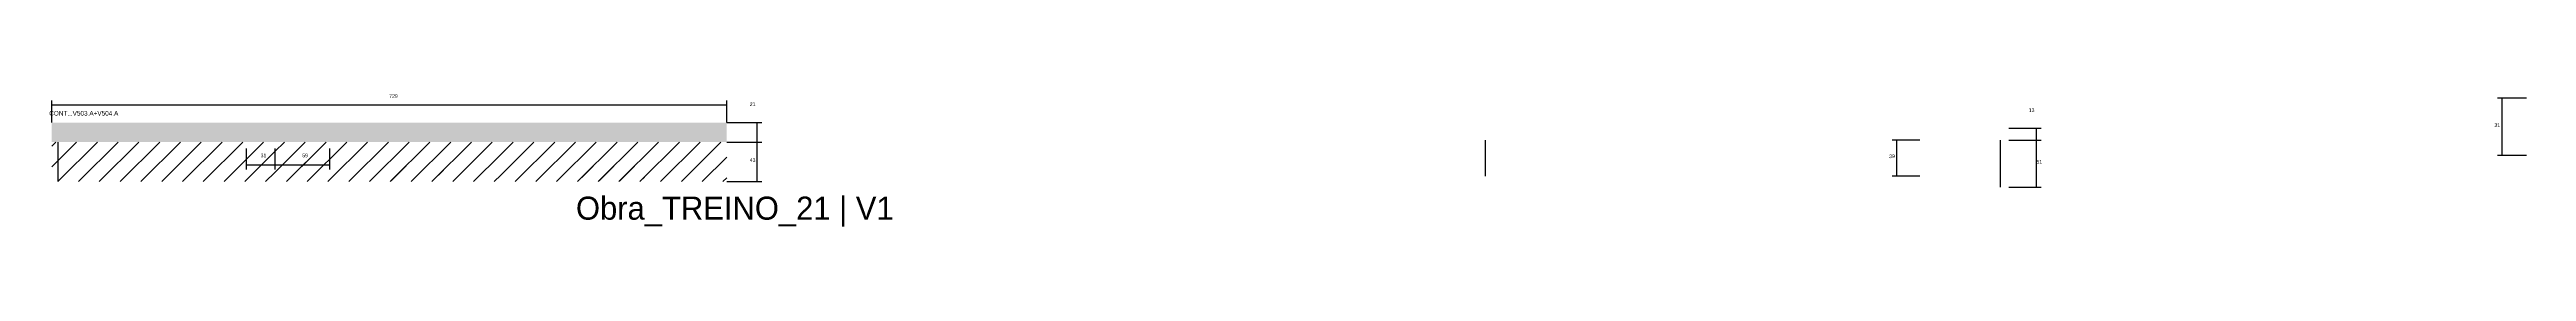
# Model space of a CAD drawing. Header units: metres. Extents: x -2848 to 22762, y -49062 to 1016.
# Drawn here: x 17031 to 19707, y -23218 to -23074 of the extents above; entities that cross this region are included whole.
import ezdxf

# ---------------------------------------------------------------- set-up
doc = ezdxf.new("R2010")
doc.units = ezdxf.units.M
for name, color, linetype in [('COTA', 4, 'Continuous'), ('Cota Seção (2x)', 4, 'Continuous'), ('Hachura', 253, 'Continuous'), ('LABEL_ID', 3, 'Continuous'), ('SARR_2.2x7', 40, 'Continuous'), ('Texto Seção', 7, 'Continuous')]:
    doc.layers.add(name, color=color, linetype=linetype)

msp = doc.modelspace()

# ---------------------------------------------------------------- hatches: boundary and pattern name
at = {"layer": 'COTA'}
h = msp.add_hatch(dxfattribs=at)
h.set_pattern_fill('AR-CONC', scale=0.03)
h.paths.add_polyline_path([(17333.7, -23104.8), (17243.7, -23104.8), (17051.6, -23104.8), (17033.8, -23104.8), (17033.8, -23126), (17051.7, -23126), (17243.8, -23126), (17333.8, -23126), (17762.9, -23126), (17762.9, -23104.8)])
at = {"layer": 'Hachura'}
h = msp.add_hatch(dxfattribs=at)
h.set_pattern_fill('ANSI31', scale=5)
h.paths.add_polyline_path([(17051.7, -23126), (17033.8, -23126), (17033.8, -23168.8), (17243.8, -23168.8), (17274.9, -23168.8), (17274.9, -23126), (17243.8, -23126)])
h = msp.add_hatch(dxfattribs=at)
h.set_pattern_fill('ANSI31', scale=5)
h.paths.add_polyline_path([(17518.9, -23126), (17333.8, -23126), (17274.9, -23126), (17274.9, -23168.8), (17333.8, -23168.8), (17518.9, -23168.8)])
h = msp.add_hatch(dxfattribs=at)
h.set_pattern_fill('ANSI31', scale=5)
h.paths.add_polyline_path([(17293.6, -23152.3), (17293.6, -23131.7), (17293.6, -23131.7), (17315.7, -23131.7), (17315.7, -23131.7), (17315.7, -23152.3), (17315.7, -23152.3), (17293.6, -23152.3)])
h = msp.add_hatch(dxfattribs=at)
h.set_pattern_fill('ANSI31', scale=5)
h.paths.add_polyline_path([(17762.9, -23126), (17518.9, -23126), (17518.9, -23168.8), (17762.9, -23168.8)])
h = msp.add_hatch(dxfattribs=at)
h.set_pattern_fill('ANSI31', scale=5)
h.paths.add_polyline_path([(17389.4, -23168), (17389.4, -23151.8), (17389.4, -23151.8), (17456.9, -23151.8), (17456.9, -23151.8), (17456.9, -23168), (17456.9, -23168), (17389.4, -23168)])
h = msp.add_hatch(dxfattribs=at)
h.set_pattern_fill('ANSI31', scale=5)
h.paths.add_polyline_path([(17604.9, -23167.9), (17672.5, -23167.9), (17672.5, -23167.9), (17678, -23151.9), (17678, -23151.9), (17610.4, -23151.9), (17610.4, -23151.9), (17604.9, -23167.9)])

# ---------------------------------------------------------------- linework, layer by layer
at = {"layer": 'COTA'}
for p, q in [((17033.8, -23104.8), (17033.8, -23080.7)), ((17033.8, -23085.7), (17762.9, -23085.7)), ((17762.9, -23104.8), (17762.9, -23080.7)), ((17762.9, -23104.8), (17800.8, -23104.8)), ((17795.8, -23126), (17795.8, -23104.8)), ((19147.4, -23110.7), (19182.4, -23110.7)), ((19177.4, -23123.9), (19177.4, -23110.7)), ((17243.8, -23133), (17243.8, -23155.6)), ((17274.9, -23133), (17274.9, -23155.6)), ((17274.9, -23133), (17274.9, -23155.6)), ((17333.8, -23133), (17333.8, -23155.6)), ((17762.9, -23126), (17800.8, -23126)), ((17762.9, -23126), (17800.8, -23126)), ((17795.8, -23168.8), (17795.8, -23126)), ((19051.4, -23123.9), (19021.5, -23123.9)), ((19026.5, -23162.7), (19026.5, -23123.9)), ((19147.4, -23123.9), (19182.4, -23123.9)), ((19147.4, -23123.9), (19182.4, -23123.9)), ((19177.4, -23174.7), (19177.4, -23123.9)), ((17243.8, -23150.6), (17274.9, -23150.6)), ((17274.9, -23150.6), (17333.8, -23150.6)), ((19051.4, -23162.7), (19021.5, -23162.7)), ((17762.9, -23168.8), (17800.8, -23168.8)), ((19147.4, -23174.7), (19182.4, -23174.7))]:
    msp.add_line(p, q, dxfattribs=at)
at = {"layer": 'Cota Seção (2x)'}
for p, q in [((19706.6, -23078.5), (19675.2, -23078.5)), ((19680.2, -23140.5), (19680.2, -23078.5)), ((19706.6, -23140.5), (19675.2, -23140.5))]:
    msp.add_line(p, q, dxfattribs=at)
at = {"layer": 'SARR_2.2x7'}
for p, q in [((17040.8, -23168.8), (17040.8, -23126)), ((18582.4, -23162.7), (18582.4, -23123.9)), ((19138.4, -23174.7), (19138.4, -23123.9))]:
    msp.add_line(p, q, dxfattribs=at)

# ---------------------------------------------------------------- texts
at = {"layer": 'COTA'}
for s, p in [('729', (17398.3, -23078.1)), ('21', (17787.7, -23086.9)), ('13', (19169.1, -23093.3)), ('31', (17259.4, -23142.4)), ('59', (17304.4, -23142.4)), ('39', (19018.3, -23143.3)), ('43', (17787.7, -23147.4)), ('51', (19177.4, -23149.3))]:
    msp.add_text(s, height=4, dxfattribs=at).set_placement(p)
at = {"layer": 'Cota Seção (2x)'}
msp.add_text('31', height=4, dxfattribs=at).set_placement((19672, -23109.5))
at = {"layer": 'LABEL_ID'}
msp.add_text('Obra_TREINO_21 | V1', height=25, dxfattribs=at).set_placement((17600, -23210))
at = {"layer": 'Texto Seção'}
msp.add_text('CONT...V503.A+V504.A', height=5, dxfattribs=at).set_placement((17031.1, -23097.2))

doc.saveas('drawing.dxf')
